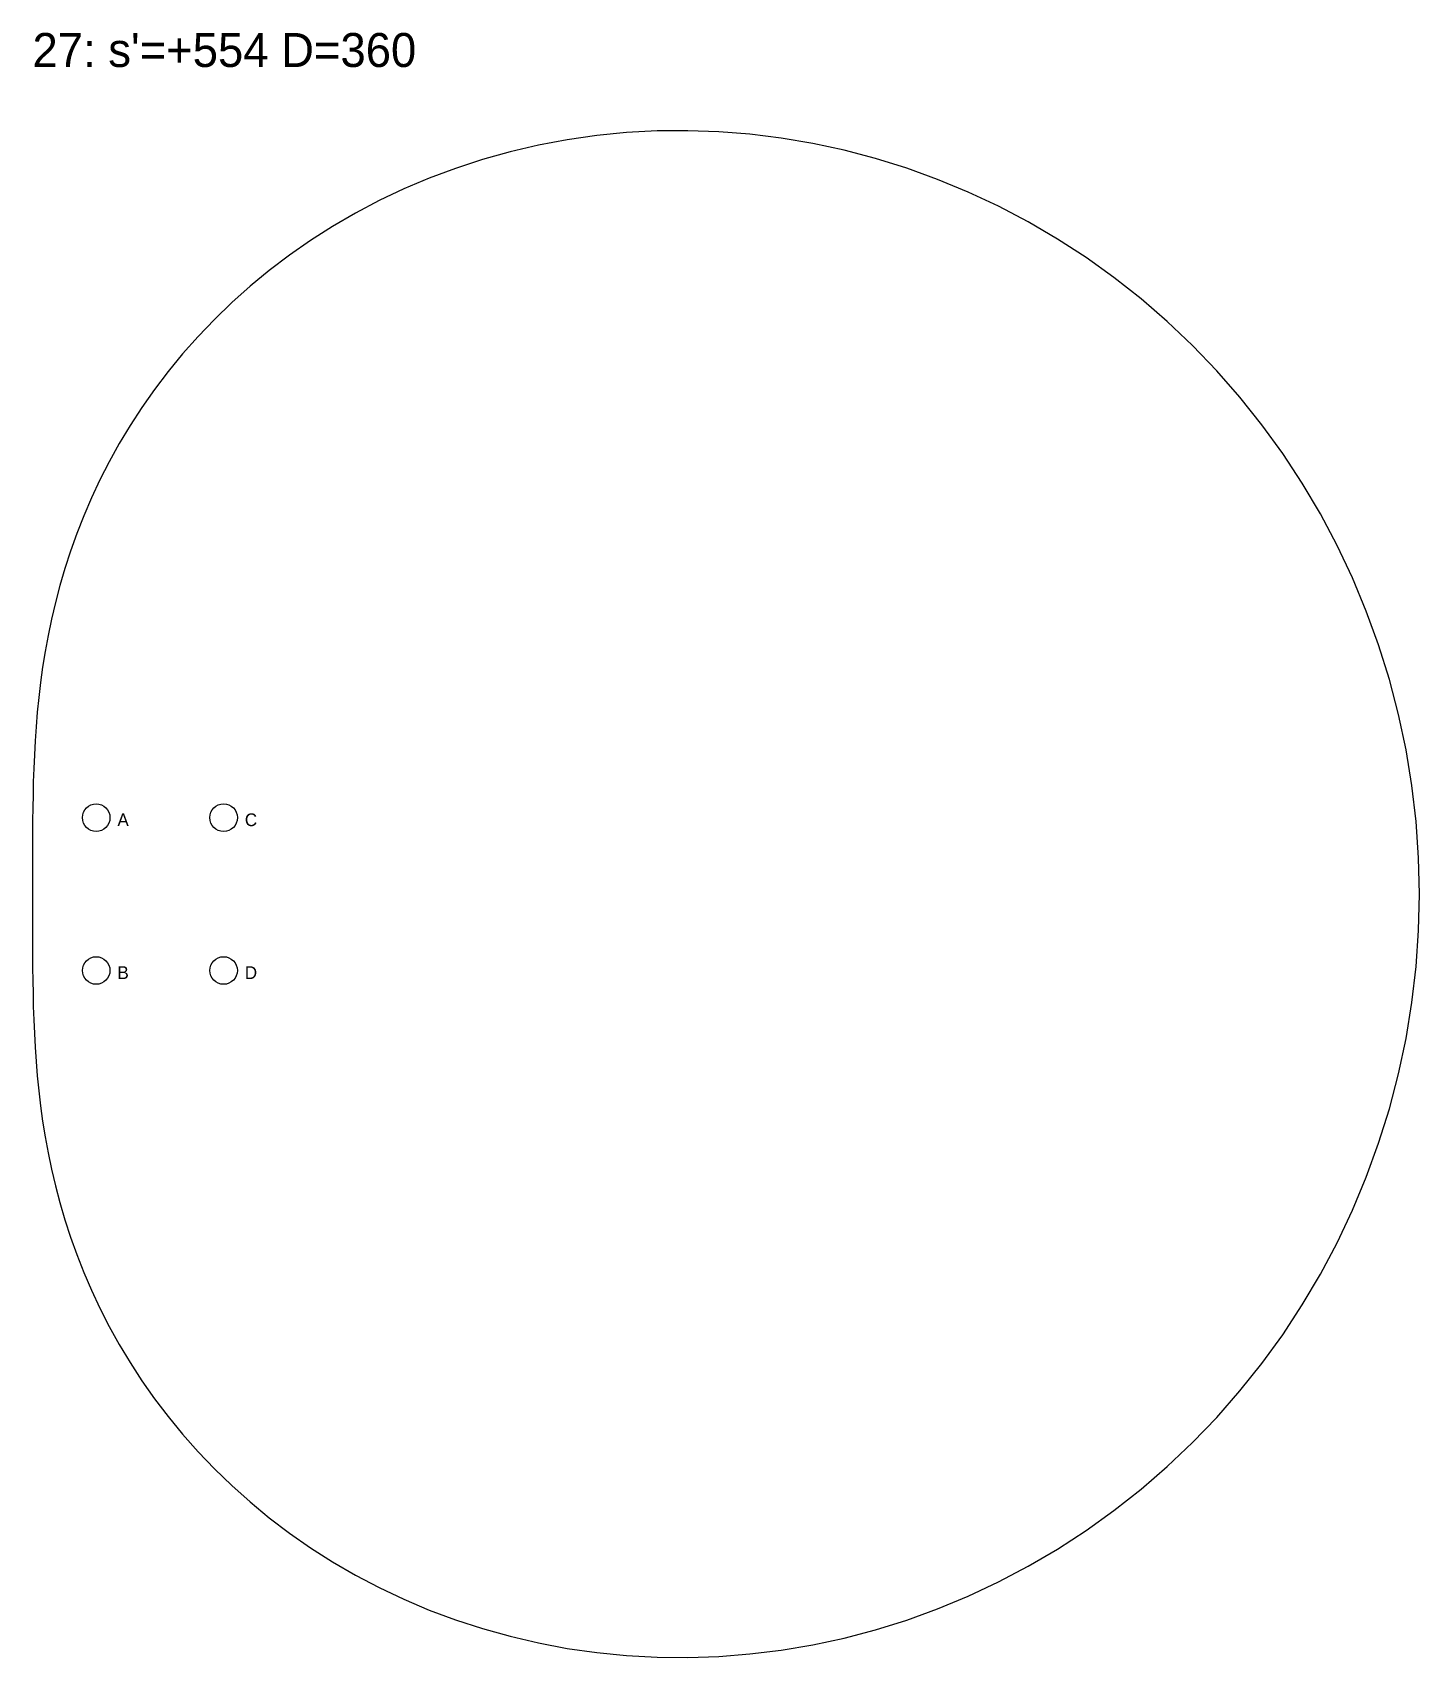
# Model space of a CAD drawing. Header units: millimetres. Extents: x 0 to 2007, y -5243 to 138.
# Drawn here: x 840 to 1166.6, y -2179.8 to -1797.1 of the extents above; entities that cross this region are included whole.
import ezdxf

# ---------------------------------------------------------------- set-up
doc = ezdxf.new("R2010")
doc.units = ezdxf.units.MM
for name, color, linetype in [('DOWEL', 5, 'CONTINUOUS'), ('SLAB_27', 5, 'CONTINUOUS'), ('TEXT', 1, 'CONTINUOUS')]:
    doc.layers.add(name, color=color, linetype=linetype)

msp = doc.modelspace()

# ---------------------------------------------------------------- texts
at = {"layer": 'DOWEL'}
for s, p in [('A', (860, -1984)), ('C', (890, -1984)), ('B', (860, -2020)), ('D', (890, -2020))]:
    msp.add_text(s, height=3, dxfattribs=at).set_placement(p)
at = {"layer": 'TEXT'}
msp.add_text("27: s'=+554 D=360", height=8, dxfattribs=at).set_placement((840, -1805.211))

# ---------------------------------------------------------------- linework, layer by layer
at = {"layer": 'DOWEL'}
for centre in [(855, -1982), (885, -1982), (855, -2018), (885, -2018)]:
    msp.add_circle(centre, 3.25, dxfattribs=at)
at = {"layer": 'SLAB_27'}
msp.add_lwpolyline([(1166.636, -2000), (1166.437, -1991.452), (1165.841, -1982.925), (1164.849, -1974.44), (1163.465, -1966.016), (1161.693, -1957.676), (1159.538, -1949.437), (1157.006, -1941.321), (1154.106, -1933.347), (1150.845, -1925.533), (1147.235, -1917.897), (1143.285, -1910.457), (1139.007, -1903.23), (1134.415, -1896.232), (1129.522, -1889.478), (1124.341, -1882.982), (1118.889, -1876.757), (1113.181, -1870.817), (1107.233, -1865.173), (1101.063, -1859.835), (1094.688, -1854.812), (1088.126, -1850.113), (1081.395, -1845.745), (1074.514, -1841.714), (1067.502, -1838.025), (1060.378, -1834.682), (1053.16, -1831.687), (1045.868, -1829.042), (1038.52, -1826.747), (1031.136, -1824.801), (1023.733, -1823.203), (1016.33, -1821.949), (1008.945, -1821.036), (1001.596, -1820.459), (994.298, -1820.211), (987.069, -1820.286), (979.925, -1820.676), (972.88, -1821.372), (965.949, -1822.365), (959.145, -1823.644), (952.481, -1825.198), (945.97, -1827.017), (939.623, -1829.088), (933.449, -1831.397), (927.458, -1833.933), (921.659, -1836.682), (916.059, -1839.629), (910.664, -1842.762), (905.48, -1846.065), (900.511, -1849.525), (895.762, -1853.128), (891.233, -1856.858), (886.928, -1860.701), (882.847, -1864.645), (878.989, -1868.674), (875.353, -1872.776), (871.938, -1876.937), (868.741, -1881.144), (865.757, -1885.385), (862.984, -1889.648), (860.415, -1893.922), (858.045, -1898.196), (855.867, -1902.46), (853.876, -1906.704), (852.062, -1910.92), (850.42, -1915.1), (848.94, -1919.237), (847.613, -1923.323), (846.432, -1927.354), (845.387, -1931.325), (844.47, -1935.23), (843.67, -1939.068), (842.978, -1942.835), (842.387, -1946.53), (841.885, -1950.152), (841.466, -1953.7), (841.119, -1957.176), (840.836, -1960.58), (840.61, -1963.915), (840.433, -1967.183), (840.297, -1970.387), (840.196, -1973.531), (840.123, -1976.62), (840.072, -1979.658), (840.039, -1982.651), (840.019, -1985.605), (840.008, -1988.525), (840.002, -1991.418), (840, -1994.29), (840, -1997.148), (840, -2000), (840, -2002.852), (840, -2005.71), (840.002, -2008.582), (840.008, -2011.475), (840.019, -2014.395), (840.039, -2017.349), (840.072, -2020.342), (840.123, -2023.38), (840.196, -2026.469), (840.297, -2029.613), (840.433, -2032.817), (840.61, -2036.085), (840.836, -2039.42), (841.119, -2042.824), (841.466, -2046.3), (841.885, -2049.848), (842.387, -2053.47), (842.978, -2057.165), (843.67, -2060.932), (844.47, -2064.77), (845.387, -2068.675), (846.432, -2072.646), (847.613, -2076.677), (848.94, -2080.763), (850.42, -2084.9), (852.062, -2089.08), (853.876, -2093.296), (855.867, -2097.54), (858.045, -2101.804), (860.415, -2106.078), (862.984, -2110.352), (865.757, -2114.615), (868.741, -2118.856), (871.938, -2123.063), (875.353, -2127.224), (878.989, -2131.326), (882.847, -2135.355), (886.928, -2139.299), (891.233, -2143.142), (895.762, -2146.872), (900.511, -2150.475), (905.48, -2153.935), (910.664, -2157.238), (916.059, -2160.371), (921.659, -2163.318), (927.458, -2166.067), (933.449, -2168.603), (939.623, -2170.912), (945.97, -2172.983), (952.481, -2174.802), (959.145, -2176.356), (965.949, -2177.635), (972.88, -2178.628), (979.925, -2179.324), (987.069, -2179.714), (994.298, -2179.789), (1001.596, -2179.541), (1008.945, -2178.964), (1016.33, -2178.051), (1023.733, -2176.797), (1031.136, -2175.199), (1038.52, -2173.253), (1045.868, -2170.958), (1053.16, -2168.313), (1060.378, -2165.318), (1067.502, -2161.975), (1074.514, -2158.286), (1081.395, -2154.255), (1088.126, -2149.887), (1094.688, -2145.188), (1101.063, -2140.165), (1107.233, -2134.827), (1113.181, -2129.183), (1118.889, -2123.243), (1124.341, -2117.018), (1129.522, -2110.522), (1134.415, -2103.768), (1139.007, -2096.77), (1143.285, -2089.543), (1147.235, -2082.103), (1150.845, -2074.467), (1154.106, -2066.653), (1157.006, -2058.679), (1159.538, -2050.563), (1161.693, -2042.324), (1163.465, -2033.984), (1164.849, -2025.56), (1165.841, -2017.075), (1166.437, -2008.548)], close=True, dxfattribs=at)

msp.set_redraw_order([(e.dxf.handle, doc.entitydb.next_handle()) for e in msp.query("TEXT MTEXT ATTDEF DIMENSION ARC_DIMENSION")])  # texts and dimensions are drawn at this point

doc.saveas('drawing.dxf')
